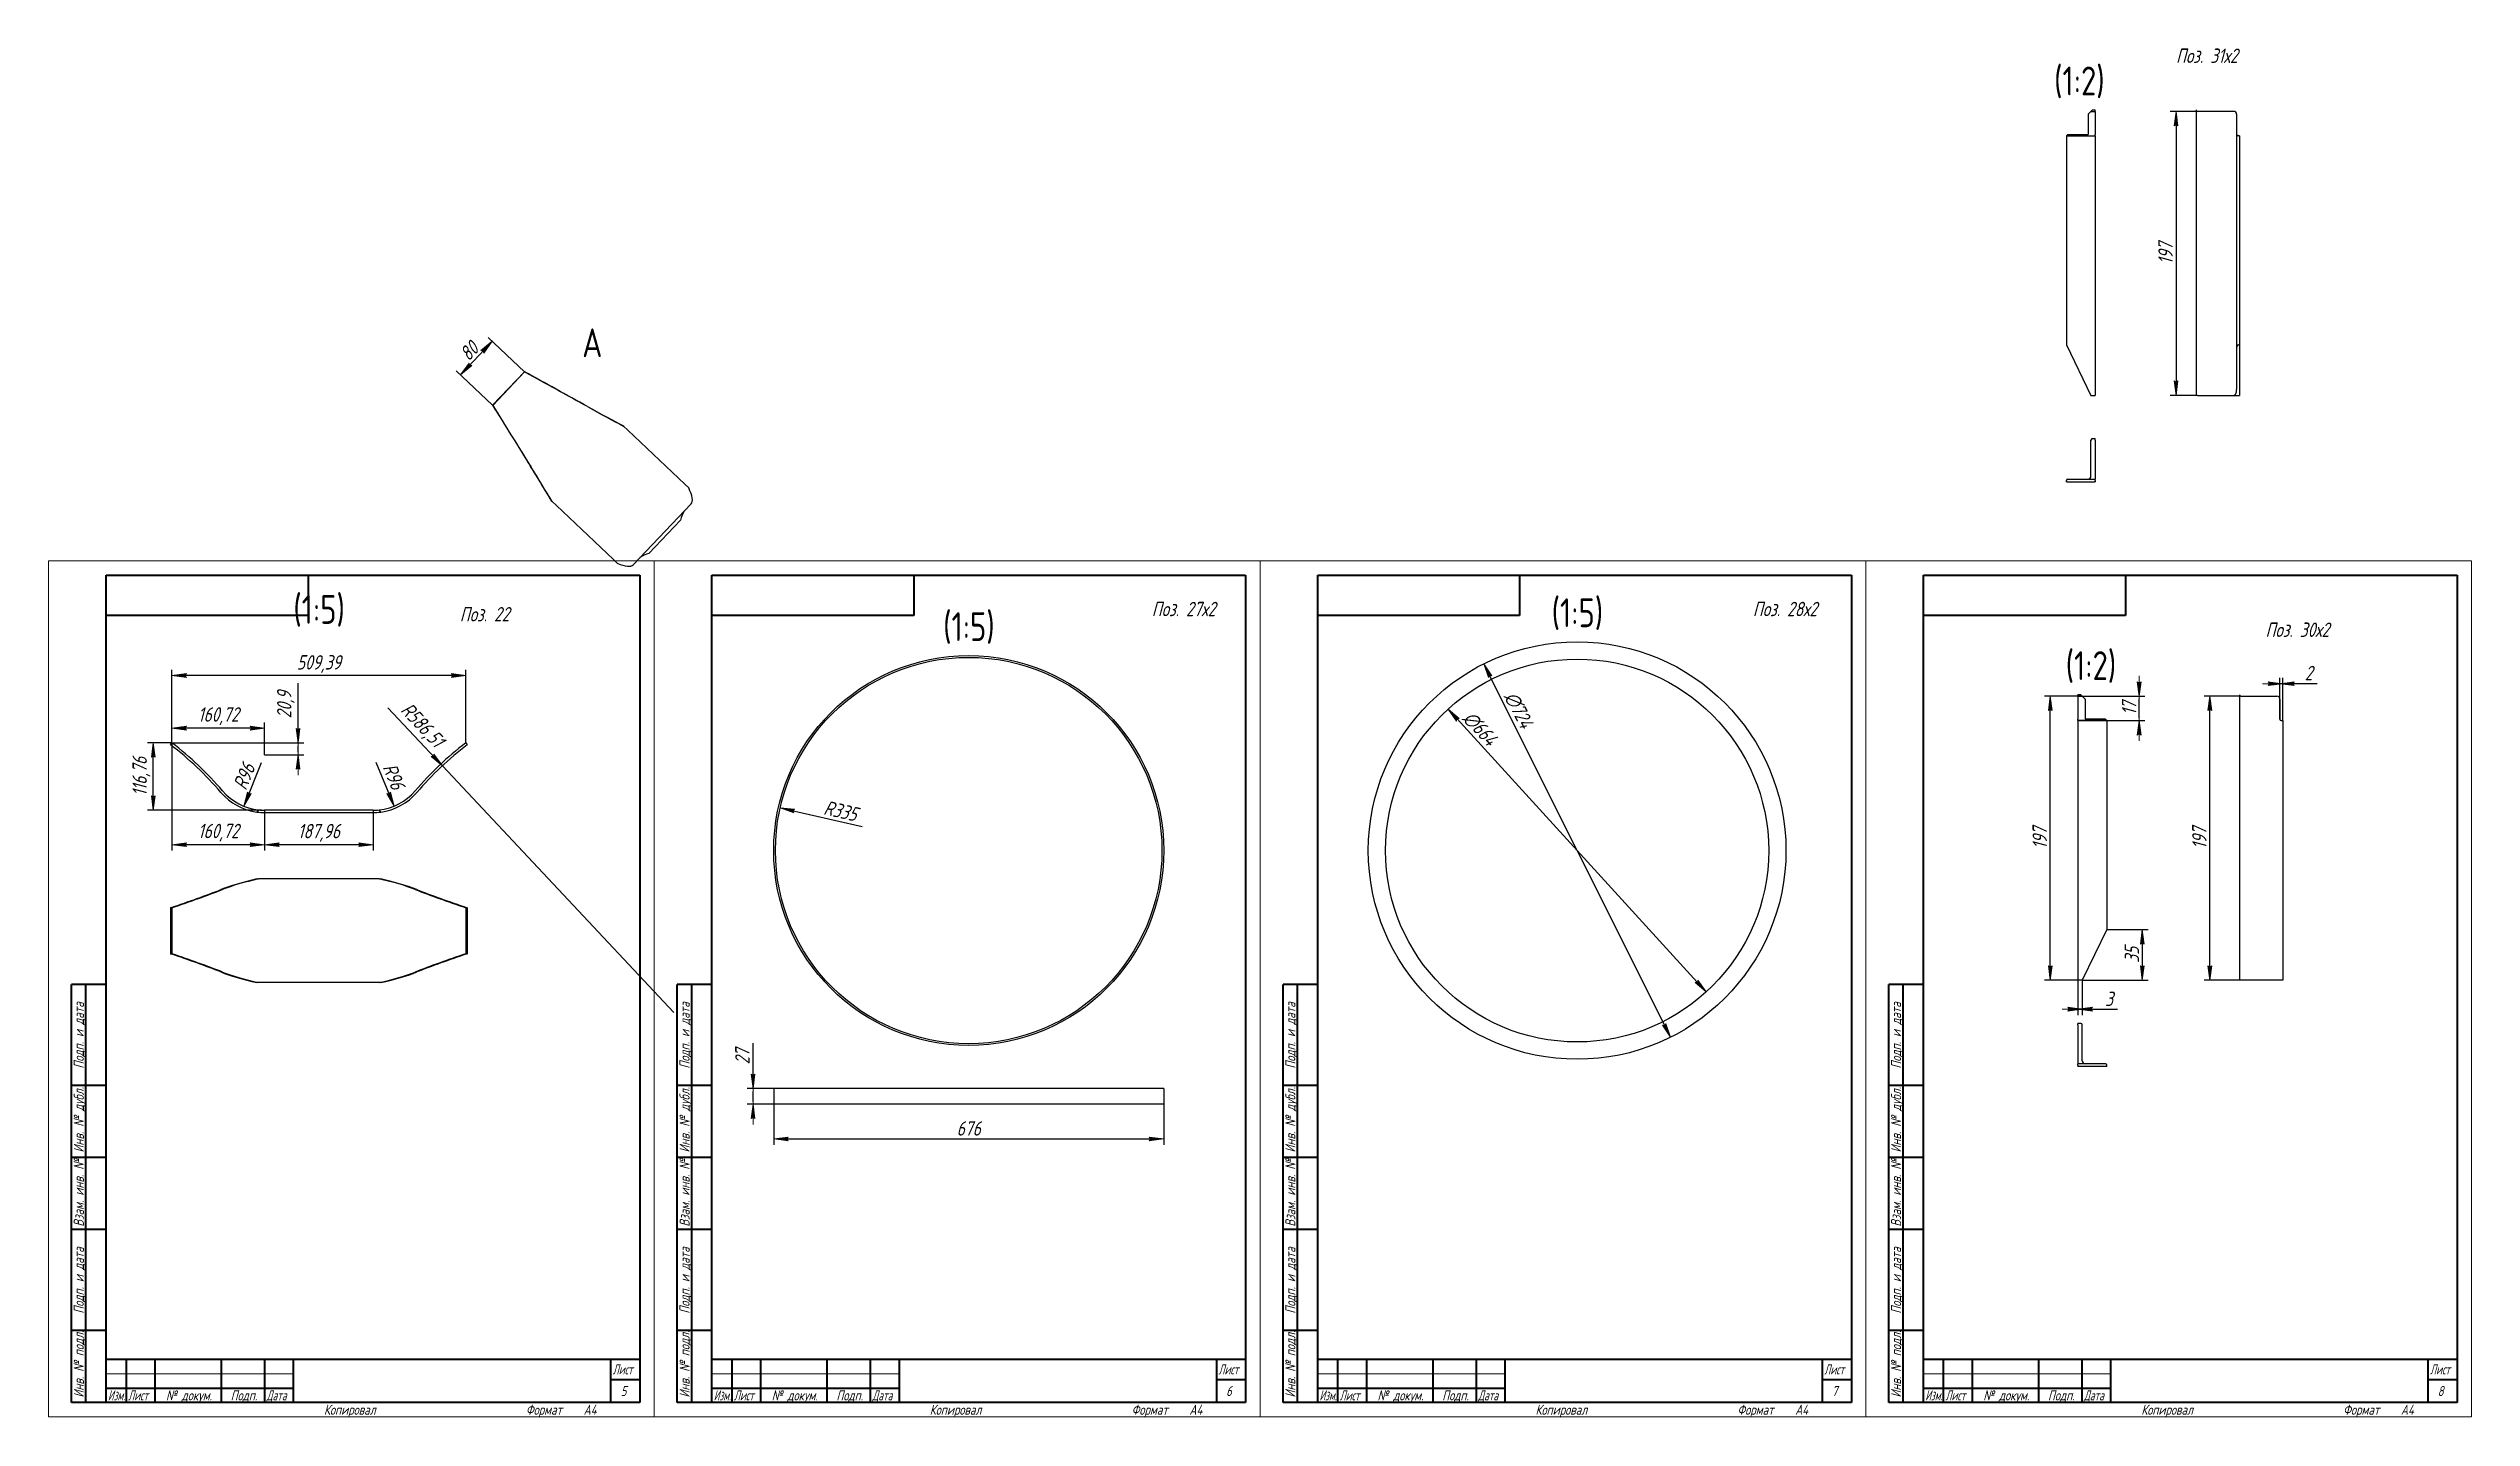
# Model space of a CAD drawing. Header units: millimetres. Extents: x 0 to 6300, y -537 to 1019.
# Drawn here: x 1050 to 1890, y 0 to 475 of the extents above; entities that cross this region are included whole.
import ezdxf

# ---------------------------------------------------------------- set-up
doc = ezdxf.new("R2010")
doc.units = ezdxf.units.MM
doc.linetypes.add('K5LT_BASIC', pattern=[0])
doc.linetypes.add('K5LT_THIN', pattern=[0])
doc.layers.add('Системный слой', color=7, linetype='Continuous')
doc.layers.add('Системный слой (1)', color=7, linetype='Continuous', true_color=0x909090)
doc.styles.add('KDIMTEXTSTYLE', font='GOST_AU.SHX', dxfattribs={"width": 0.96, "oblique": 15, "height": 5})
doc.styles.add('KTEXTSTYLE', font='GOST_AU.SHX', dxfattribs={"width": 0.96, "height": 5})
doc.dimstyles.new('KDIMSTYLE (0.20)', dxfattribs={"dimtxt": 5, "dimasz": 1, "dimexe": 2, "dimexo": 0, "dimgap": 1, "dimtad": 1, "dimlfac": 5, "dimtxsty": 'KDIMTEXTSTYLE', "dimsah": 1, "dimcen": 0, "dimdle": 1, "dimadec": 0, "dimazin": 0, "dimtfac": 0.667, "dimtmove": 0, "dimatfit": 3, "dimfxl": 1, "dimtvp": 1, "dimtolj": 1, "dimtzin": 0, "dimarcsym": 0})
doc.dimstyles.new('KDIMSTYLE (0.50)', dxfattribs={"dimtxt": 5, "dimasz": 1, "dimexe": 2, "dimexo": 0, "dimgap": 1, "dimtad": 1, "dimlfac": 2, "dimtxsty": 'KDIMTEXTSTYLE', "dimsah": 1, "dimcen": 0, "dimdle": 1, "dimadec": 0, "dimazin": 0, "dimtfac": 0.667, "dimtmove": 0, "dimatfit": 3, "dimfxl": 1, "dimtvp": 1, "dimtolj": 1, "dimtzin": 0, "dimarcsym": 0})

msp = doc.modelspace()

# ---------------------------------------------------------------- texts
at = {"color": 7, "char_height": 2.5, "attachment_point": 1, "style": 'KTEXTSTYLE'}
for s, insert in [('\\H3.5;\\W0.965;\\Q15;\\Q15;\\H5.00;Поз. 31х2', (1787.5498, 474.6404)), ('\\H3.5;\\W0.965;\\Q15;\\Q0;\\H10.00;{\\c16711680;(1:2)}', (1745.2894, 468.3906)), ('\\H3.5;\\W0.965;\\Q15;\\Q0;\\H10.00;{\\c255;А}', (1235.0279, 377.5799)), ('\\H3.5;\\W0.965;\\Q15;\\Q0;\\H10.00;{\\c16711680;(1:5)}', (1134.8811, 285.0795)), ('\\H3.5;\\W0.965;\\Q15;\\Q15;\\H5.00;Поз. 22', (1192.6036, 280.9209)), ('\\H3.5;\\W0.965;\\Q15;\\Q0;\\H10.00;{\\c16711680;(1:5)}', (1360.1479, 279.1318)), ('\\H3.5;\\W0.965;\\Q15;\\Q15;\\H5.00;Поз. 27х2', (1432.4875, 282.7298)), ('\\H3.5;\\W0.965;\\Q15;\\Q0;\\H10.00;{\\c16711680;(1:5)}', (1571.0822, 283.9318)), ('\\H3.5;\\W0.965;\\Q15;\\Q15;\\H5.00;Поз. 28х2', (1640.8624, 282.7298)), ('\\H3.5;\\W0.965;\\Q15;\\Q15;\\H5.00;Поз. 30х2', (1818.5753, 275.5368)), ('\\H3.5;\\W0.965;\\Q15;\\Q0;\\H10.00;{\\c16711680;(1:2)}', (1749.2894, 265.5853))]:
    msp.add_mtext(s, dxfattribs=dict(at, insert=insert))

# ---------------------------------------------------------------- blocks, each defined once
blk = doc.blocks.new('KDIMARROW_01')
at = {"layer": 'Системный слой'}
blk.add_hatch(color=0, dxfattribs=at).paths.add_polyline_path([(0, 0), (-5, 0.66), (-4.5, 0), (-5, -0.66)])
at = {"layer": 'Системный слой', "color": 0, "linetype": 'K5LT_THIN', "lineweight": 18}
for p, q in [((-4.5, 0), (-5, 0.66)), ((-5, 0.66), (0, 0)), ((0, 0), (-5, -0.66)), ((-5, -0.66), (-4.5, 0))]:
    blk.add_line(p, q, dxfattribs=at)
at = {"layer": 'Системный слой (1)', "color": 0, "linetype": 'K5LT_THIN', "lineweight": 18}
blk.add_line((0, 0), (-1, 0), dxfattribs=at)
blk = doc.blocks.new('D71')
at = {"color": 0, "lineweight": -2}
for p, q in [((1092.81, 233.81), (1092.81, 259.15)), ((1193.68, 257.15), (1093.81, 257.15)), ((1194.68, 233.81), (1194.68, 259.15))]:
    blk.add_line(p, q, dxfattribs=at)
at = {"layer": 'Defpoints', "color": 0}
for p in [(1092.81, 257.15), (1092.81, 233.81), (1194.68, 233.81)]:
    blk.add_point(p, dxfattribs=at)
at = {"color": 0, "lineweight": -2, "rotation": 180}
blk.add_blockref('KDIMARROW_01', (1092.81, 257.15), dxfattribs=at)
at = {"color": 0, "lineweight": -2}
blk.add_blockref('KDIMARROW_01', (1194.68, 257.15), dxfattribs=at)
at = {"color": 7, "insert": (1143.74, 261.15), "char_height": 5, "attachment_point": 5, "style": 'KDIMTEXTSTYLE'}
blk.add_mtext('\\A1;\\H5.0;\\W0.965;\\Q15;509,39', dxfattribs=at)
blk = doc.blocks.new('D72')
at = {"color": 0, "lineweight": -2}
for p, q in [((1092.81, 233.81), (1084.35, 233.81)), ((1086.35, 211.45), (1086.35, 232.81)), ((1123.9, 210.45), (1084.35, 210.45))]:
    blk.add_line(p, q, dxfattribs=at)
at = {"layer": 'Defpoints', "color": 0}
for p in [(1086.35, 233.81), (1092.81, 233.81), (1123.9, 210.45)]:
    blk.add_point(p, dxfattribs=at)
at = {"color": 0, "lineweight": -2}
for p, rotation in [((1086.35, 233.81), 90), ((1086.35, 210.45), 270)]:
    blk.add_blockref('KDIMARROW_01', p, dxfattribs=dict(at, rotation=rotation))
at = {"color": 7, "insert": (1082.21, 222.13), "char_height": 5, "attachment_point": 5, "rotation": 90, "style": 'KDIMTEXTSTYLE'}
blk.add_mtext('\\A1;\\H5.0;\\W0.965;\\Q15;116,76', dxfattribs=at)
blk = doc.blocks.new('D73')
at = {"color": 0, "lineweight": -2}
for p, q in [((1092.81, 233.81), (1092.81, 196.46)), ((1124.95, 210.43), (1124.95, 196.46)), ((1123.95, 198.46), (1093.81, 198.46))]:
    blk.add_line(p, q, dxfattribs=at)
at = {"layer": 'Defpoints', "color": 0}
for p in [(1092.81, 233.81), (1124.95, 210.43), (1092.81, 198.46)]:
    blk.add_point(p, dxfattribs=at)
at = {"color": 0, "lineweight": -2, "rotation": 180}
blk.add_blockref('KDIMARROW_01', (1092.81, 198.46), dxfattribs=at)
at = {"color": 0, "lineweight": -2}
blk.add_blockref('KDIMARROW_01', (1124.95, 198.46), dxfattribs=at)
at = {"color": 7, "insert": (1108.88, 202.66), "char_height": 5, "attachment_point": 5, "style": 'KDIMTEXTSTYLE'}
blk.add_mtext('\\A1;\\H5.0;\\W0.965;\\Q15;160,72', dxfattribs=at)
blk = doc.blocks.new('D74')
at = {"color": 0, "lineweight": -2}
for p, q in [((1124.95, 210.43), (1124.95, 196.46)), ((1162.54, 210.43), (1162.54, 196.46)), ((1161.54, 198.46), (1125.95, 198.46))]:
    blk.add_line(p, q, dxfattribs=at)
at = {"layer": 'Defpoints', "color": 0}
for p in [(1124.95, 210.43), (1162.54, 210.43), (1124.95, 198.46)]:
    blk.add_point(p, dxfattribs=at)
at = {"color": 0, "lineweight": -2, "rotation": 180}
blk.add_blockref('KDIMARROW_01', (1124.95, 198.46), dxfattribs=at)
at = {"color": 0, "lineweight": -2}
blk.add_blockref('KDIMARROW_01', (1162.54, 198.46), dxfattribs=at)
at = {"color": 7, "insert": (1143.74, 202.61), "char_height": 5, "attachment_point": 5, "style": 'KDIMTEXTSTYLE'}
blk.add_mtext('\\A1;\\H5.0;\\W0.965;\\Q15;187,96', dxfattribs=at)
blk = doc.blocks.new('D75')
at = {"color": 0, "lineweight": -2}
blk.add_line((1118.14, 212.75), (1123.88, 226.97), dxfattribs=at)
at = {"layer": 'Defpoints', "color": 0}
for p in [(1124.95, 229.63), (1117.77, 211.82)]:
    blk.add_point(p, dxfattribs=at)
at = {"color": 0, "lineweight": -2, "rotation": 248.0404950917849}
blk.add_blockref('KDIMARROW_01', (1117.77, 211.82), dxfattribs=at)
at = {"color": 7, "insert": (1117.84, 222.14), "char_height": 5, "attachment_point": 5, "rotation": 68.0405, "style": 'KDIMTEXTSTYLE'}
blk.add_mtext('\\A1;\\H5.0;\\W0.965;\\Q15;R96', dxfattribs=at)
blk = doc.blocks.new('D76')
at = {"color": 0, "lineweight": -2}
blk.add_line((1169.49, 212.81), (1163.63, 226.98), dxfattribs=at)
at = {"layer": 'Defpoints', "color": 0}
for p in [(1162.54, 229.63), (1169.87, 211.88)]:
    blk.add_point(p, dxfattribs=at)
at = {"color": 0, "lineweight": -2, "rotation": 292.4531429033065}
blk.add_blockref('KDIMARROW_01', (1169.87, 211.88), dxfattribs=at)
at = {"color": 7, "insert": (1169.71, 222.2), "char_height": 5, "attachment_point": 5, "rotation": 292.45314, "style": 'KDIMTEXTSTYLE'}
blk.add_mtext('\\A1;\\H5.0;\\W0.965;\\Q15;R96', dxfattribs=at)
blk = doc.blocks.new('D77')
at = {"color": 0, "lineweight": -2}
for p, q in [((1092.81, 233.81), (1092.81, 240.88)), ((1123.95, 238.88), (1093.81, 238.88)), ((1124.95, 229.63), (1124.95, 240.88))]:
    blk.add_line(p, q, dxfattribs=at)
at = {"layer": 'Defpoints', "color": 0}
for p in [(1092.81, 238.88), (1092.81, 233.81), (1124.95, 229.63)]:
    blk.add_point(p, dxfattribs=at)
at = {"color": 0, "lineweight": -2, "rotation": 180}
blk.add_blockref('KDIMARROW_01', (1092.81, 238.88), dxfattribs=at)
at = {"color": 0, "lineweight": -2}
blk.add_blockref('KDIMARROW_01', (1124.95, 238.88), dxfattribs=at)
at = {"color": 7, "insert": (1108.88, 243.07), "char_height": 5, "attachment_point": 5, "style": 'KDIMTEXTSTYLE'}
blk.add_mtext('\\A1;\\H5.0;\\W0.965;\\Q15;160,72', dxfattribs=at)
blk = doc.blocks.new('KDIMARROW_02')
at = {"layer": 'Системный слой'}
blk.add_hatch(color=0, dxfattribs=at).paths.add_polyline_path([(4.5, 0), (5, 0.66), (0, 0), (5, -0.66)])
at = {"layer": 'Системный слой', "color": 0, "linetype": 'K5LT_THIN', "lineweight": 18}
for p, q in [((5, 0.66), (0, 0)), ((0, 0), (5, -0.66)), ((0, 0), (7, 0)), ((4.5, 0), (5, 0.66)), ((5, -0.66), (4.5, 0))]:
    blk.add_line(p, q, dxfattribs=at)
at = {"layer": 'Системный слой (1)', "color": 0, "linetype": 'K5LT_THIN', "lineweight": 18}
blk.add_line((0, 0), (-1, 0), dxfattribs=at)
blk = doc.blocks.new('D78')
at = {"color": 0, "lineweight": -2}
for p, q in [((1136.51, 233.81), (1136.51, 254.54)), ((1092.81, 233.81), (1138.51, 233.81)), ((1124.95, 229.63), (1138.51, 229.63)), ((1136.51, 230.63), (1136.51, 232.81))]:
    blk.add_line(p, q, dxfattribs=at)
at = {"layer": 'Defpoints', "color": 0}
for p in [(1092.81, 233.81), (1124.95, 229.63), (1136.51, 233.81)]:
    blk.add_point(p, dxfattribs=at)
at = {"color": 0, "lineweight": -2}
for p, rotation in [((1136.51, 233.81), 90), ((1136.51, 229.63), 270)]:
    blk.add_blockref('KDIMARROW_02', p, dxfattribs=dict(at, rotation=rotation))
at = {"color": 7, "insert": (1132.32, 247.02), "char_height": 5, "attachment_point": 5, "rotation": 90, "style": 'KDIMTEXTSTYLE'}
blk.add_mtext('\\A1;\\H5.0;\\W0.965;\\Q15;20,9', dxfattribs=at)
blk = doc.blocks.new('D79')
at = {"color": 0, "lineweight": -2}
for p, q in [((1185.87, 226.57), (1167.7, 245.95)), ((1266.78, 140.27), (1186.55, 225.84))]:
    blk.add_line(p, q, dxfattribs=at)
at = {"layer": 'Defpoints', "color": 0}
for p in [(1186.55, 225.84), (1266.78, 140.27)]:
    blk.add_point(p, dxfattribs=at)
at = {"color": 0, "lineweight": -2, "rotation": 313.1540214467884}
blk.add_blockref('KDIMARROW_01', (1186.55, 225.84), dxfattribs=at)
at = {"color": 7, "insert": (1179.29, 239.65), "char_height": 5, "attachment_point": 5, "rotation": 313.15402, "style": 'KDIMTEXTSTYLE'}
blk.add_mtext('\\A1;\\H5.0;\\W0.965;\\Q15;R586,51', dxfattribs=at)
blk = doc.blocks.new('D80')
at = {"color": 0, "lineweight": -2}
for p, q in [((1203.17, 372.35), (1193.53, 362.2)), ((1214.99, 362.51), (1202.4, 374.46)), ((1203.97, 350.91), (1191.39, 362.85))]:
    blk.add_line(p, q, dxfattribs=at)
at = {"layer": 'Defpoints', "color": 0}
for p in [(1192.84, 361.48), (1214.99, 362.51), (1203.97, 350.91)]:
    blk.add_point(p, dxfattribs=at)
at = {"color": 0, "lineweight": -2}
for p, rotation in [((1203.85, 373.08), 46.48930504099626), ((1192.84, 361.48), 226.4893050409962)]:
    blk.add_blockref('KDIMARROW_01', p, dxfattribs=dict(at, rotation=rotation))
at = {"color": 7, "insert": (1195.81, 369.69), "char_height": 5, "attachment_point": 5, "rotation": 46.48931, "style": 'KDIMTEXTSTYLE'}
blk.add_mtext('\\A1;\\H5.0;\\W0.965;\\Q15;80', dxfattribs=at)
blk = doc.blocks.new('D90')
at = {"color": 0, "lineweight": -2}
blk.add_line((1304.64, 211.02), (1332.14, 204.8), dxfattribs=at)
at = {"layer": 'Defpoints', "color": 0}
for p in [(1303.66, 211.24), (1369.01, 196.46)]:
    blk.add_point(p, dxfattribs=at)
at = {"color": 0, "lineweight": -2, "rotation": 167.2548514533086}
blk.add_blockref('KDIMARROW_01', (1303.66, 211.24), dxfattribs=at)
at = {"color": 7, "insert": (1324.62, 210.2), "char_height": 5, "attachment_point": 5, "rotation": 347.25485, "style": 'KDIMTEXTSTYLE'}
blk.add_mtext('\\A1;\\H5.0;\\W0.965;\\Q15;R335', dxfattribs=at)
blk = doc.blocks.new('D91')
at = {"color": 0, "lineweight": -2}
for p, q in [((1294.24, 113.86), (1294.24, 129.59)), ((1301.41, 113.86), (1292.24, 113.86)), ((1294.24, 109.46), (1294.24, 112.86)), ((1301.41, 108.46), (1292.24, 108.46))]:
    blk.add_line(p, q, dxfattribs=at)
at = {"layer": 'Defpoints', "color": 0}
for p in [(1294.24, 113.86), (1301.41, 113.86), (1301.41, 108.46)]:
    blk.add_point(p, dxfattribs=at)
at = {"color": 0, "lineweight": -2}
for p, rotation in [((1294.24, 113.86), 90), ((1294.24, 108.46), 270)]:
    blk.add_blockref('KDIMARROW_02', p, dxfattribs=dict(at, rotation=rotation))
at = {"color": 7, "insert": (1290.55, 124.97), "char_height": 5, "attachment_point": 5, "rotation": 90, "style": 'KDIMTEXTSTYLE'}
blk.add_mtext('\\A1;\\H5.0;\\W0.965;\\Q15;27', dxfattribs=at)
blk = doc.blocks.new('D92')
at = {"color": 0, "lineweight": -2}
for p, q in [((1301.41, 108.46), (1301.41, 94.43)), ((1436.61, 108.46), (1436.61, 94.43)), ((1302.41, 96.43), (1435.61, 96.43))]:
    blk.add_line(p, q, dxfattribs=at)
at = {"layer": 'Defpoints', "color": 0}
for p in [(1301.41, 108.46), (1436.61, 108.46), (1436.61, 96.43)]:
    blk.add_point(p, dxfattribs=at)
at = {"color": 0, "lineweight": -2, "rotation": 180}
blk.add_blockref('KDIMARROW_01', (1301.41, 96.43), dxfattribs=at)
at = {"color": 0, "lineweight": -2}
blk.add_blockref('KDIMARROW_01', (1436.61, 96.43), dxfattribs=at)
at = {"color": 7, "insert": (1369.01, 100.07), "char_height": 5, "attachment_point": 5, "style": 'KDIMTEXTSTYLE'}
blk.add_mtext('\\A1;\\H5.0;\\W0.965;\\Q15;676', dxfattribs=at)
blk = doc.blocks.new('U8')
at = {"color": 7, "linetype": 'K5LT_THIN', "lineweight": 18}
for p, q in [((1050, 0), (1050, 297)), ((1050, 297), (1260, 297)), ((1260, 297), (1260, 0)), ((1070, 15), (1135, 15)), ((1260, 0), (1050, 0))]:
    blk.add_line(p, q, dxfattribs=at)
at = {"color": 5, "linetype": 'K5LT_BASIC', "lineweight": 60, "true_color": 0x0000ff}
for p, q in [((1070, 5), (1070, 292)), ((1070, 292), (1255, 292)), ((1140, 292), (1140, 278)), ((1255, 292), (1255, 5)), ((1140, 278), (1070, 278)), ((1058, 5), (1058, 150)), ((1070, 150), (1058, 150)), ((1063, 5), (1063, 150)), ((1070, 115), (1058, 115)), ((1070, 90), (1058, 90)), ((1070, 65), (1058, 65)), ((1070, 30), (1058, 30)), ((1070, 20), (1255, 20)), ((1070, 5), (1070, 20)), ((1077, 5), (1077, 20)), ((1087, 5), (1087, 20)), ((1110, 5), (1110, 20)), ((1125, 5), (1125, 20)), ((1135, 5), (1135, 20)), ((1245, 5), (1245, 20)), ((1070, 10), (1077, 10)), ((1077, 10), (1087, 10)), ((1087, 10), (1110, 10)), ((1110, 10), (1125, 10)), ((1125, 10), (1135, 10)), ((1245, 13), (1255, 13)), ((1070, 5), (1058, 5)), ((1255, 5), (1070, 5))]:
    blk.add_line(p, q, dxfattribs=at)
at = {"color": 7, "char_height": 2.5, "attachment_point": 1, "rotation": 90, "style": 'KTEXTSTYLE'}
for s, insert in [('\\H3.5;\\W0.965;\\Q15;\\Q15;Подп. и дата', (1058.77, 120.8)), ('\\H3.5;\\W0.965;\\Q15;\\Q15;Инв. № дубл.', (1058.77, 91.71)), ('\\H3.5;\\W0.965;\\Q15;\\Q15;Взам. инв. №', (1058.77, 65.98)), ('\\H3.5;\\W0.965;\\Q15;\\Q15;Подп. и дата', (1058.77, 35.8)), ('\\H3.5;\\W0.965;\\Q15;\\Q15;Инв. № подл.', (1058.77, 6.71))]:
    blk.add_mtext(s, dxfattribs=dict(at, insert=insert))
at = {"color": 7, "char_height": 2.5, "attachment_point": 1, "style": 'KTEXTSTYLE'}
for s, insert in [('\\H3.5;\\W0.965;\\Q15;\\Q15;\\W0.816;Лист', (1245.6, 18.23)), ('\\H3.5;\\W0.965;\\Q15;\\Q15;\\W0.797;Изм.', (1070.61, 9.23)), ('\\H3.5;\\W0.965;\\Q15;\\Q15;\\W0.816;Лист', (1077.6, 9.23)), ('\\H3.5;\\W0.965;\\Q15;\\Q15;№ докум.', (1090.72, 9.23)), ('\\H3.5;\\W0.965;\\Q15;\\Q15;Подп.', (1113.15, 9.23)), ('\\H3.5;\\W0.965;\\Q15;\\Q15;\\W0.816;Дата', (1125.6, 9.23)), ('\\H3.5;\\W0.965;\\Q15;\\Q15;5', (1248.39, 10.73)), ('\\H3.5;\\W0.965;\\Q15;\\Q15;Копировал', (1145.5, 4.23)), ('\\H3.5;\\W0.965;\\Q15;\\Q15;Формат', (1215.5, 4.23)), ('\\H3.5;\\W0.965;\\Q15;\\Q15;A4', (1235.5, 4.23))]:
    blk.add_mtext(s, dxfattribs=dict(at, insert=insert))
blk = doc.blocks.new('U9')
at = {"color": 7, "linetype": 'K5LT_THIN', "lineweight": 18}
for p, q in [((1260, 0), (1260, 297)), ((1260, 297), (1470, 297)), ((1470, 297), (1470, 0)), ((1280, 15), (1345, 15)), ((1470, 0), (1260, 0))]:
    blk.add_line(p, q, dxfattribs=at)
at = {"color": 5, "linetype": 'K5LT_BASIC', "lineweight": 60, "true_color": 0x0000ff}
for p, q in [((1280, 5), (1280, 292)), ((1280, 292), (1465, 292)), ((1350, 292), (1350, 278)), ((1465, 292), (1465, 5)), ((1350, 278), (1280, 278)), ((1268, 5), (1268, 150)), ((1280, 150), (1268, 150)), ((1273, 5), (1273, 150)), ((1280, 115), (1268, 115)), ((1280, 90), (1268, 90)), ((1280, 65), (1268, 65)), ((1280, 30), (1268, 30)), ((1280, 20), (1465, 20)), ((1280, 5), (1280, 20)), ((1287, 5), (1287, 20)), ((1297, 5), (1297, 20)), ((1320, 5), (1320, 20)), ((1335, 5), (1335, 20)), ((1345, 5), (1345, 20)), ((1455, 5), (1455, 20)), ((1280, 10), (1287, 10)), ((1287, 10), (1297, 10)), ((1297, 10), (1320, 10)), ((1320, 10), (1335, 10)), ((1335, 10), (1345, 10)), ((1455, 13), (1465, 13)), ((1280, 5), (1268, 5)), ((1465, 5), (1280, 5))]:
    blk.add_line(p, q, dxfattribs=at)
at = {"color": 7, "char_height": 2.5, "attachment_point": 1, "rotation": 90, "style": 'KTEXTSTYLE'}
for s, insert in [('\\H3.5;\\W0.965;\\Q15;\\Q15;Подп. и дата', (1268.77, 120.8)), ('\\H3.5;\\W0.965;\\Q15;\\Q15;Инв. № дубл.', (1268.77, 91.71)), ('\\H3.5;\\W0.965;\\Q15;\\Q15;Взам. инв. №', (1268.77, 65.98)), ('\\H3.5;\\W0.965;\\Q15;\\Q15;Подп. и дата', (1268.77, 35.8)), ('\\H3.5;\\W0.965;\\Q15;\\Q15;Инв. № подл.', (1268.77, 6.71))]:
    blk.add_mtext(s, dxfattribs=dict(at, insert=insert))
at = {"color": 7, "char_height": 2.5, "attachment_point": 1, "style": 'KTEXTSTYLE'}
for s, insert in [('\\H3.5;\\W0.965;\\Q15;\\Q15;\\W0.816;Лист', (1455.6, 18.23)), ('\\H3.5;\\W0.965;\\Q15;\\Q15;\\W0.797;Изм.', (1280.61, 9.23)), ('\\H3.5;\\W0.965;\\Q15;\\Q15;\\W0.816;Лист', (1287.6, 9.23)), ('\\H3.5;\\W0.965;\\Q15;\\Q15;№ докум.', (1300.72, 9.23)), ('\\H3.5;\\W0.965;\\Q15;\\Q15;Подп.', (1323.15, 9.23)), ('\\H3.5;\\W0.965;\\Q15;\\Q15;\\W0.816;Дата', (1335.6, 9.23)), ('\\H3.5;\\W0.965;\\Q15;\\Q15;6', (1458.25, 10.73)), ('\\H3.5;\\W0.965;\\Q15;\\Q15;Копировал', (1355.5, 4.23)), ('\\H3.5;\\W0.965;\\Q15;\\Q15;Формат', (1425.5, 4.23)), ('\\H3.5;\\W0.965;\\Q15;\\Q15;A4', (1445.5, 4.23))]:
    blk.add_mtext(s, dxfattribs=dict(at, insert=insert))
blk = doc.blocks.new('D95')
at = {"color": 0, "lineweight": -2}
for p, q in [((1753.55, 250.02), (1741.95, 250.02)), ((1743.95, 152.52), (1743.95, 249.02)), ((1753.55, 151.52), (1741.95, 151.52))]:
    blk.add_line(p, q, dxfattribs=at)
at = {"layer": 'Defpoints', "color": 0}
for p in [(1743.95, 250.02), (1753.55, 250.02), (1753.55, 151.52)]:
    blk.add_point(p, dxfattribs=at)
at = {"color": 0, "lineweight": -2}
for p, rotation in [((1743.95, 250.02), 90), ((1743.95, 151.52), 270)]:
    blk.add_blockref('KDIMARROW_01', p, dxfattribs=dict(at, rotation=rotation))
at = {"color": 7, "insert": (1740.3, 200.77), "char_height": 5, "attachment_point": 5, "rotation": 90, "style": 'KDIMTEXTSTYLE'}
blk.add_mtext('\\A1;\\H5.0;\\W0.965;\\Q15;197', dxfattribs=at)
blk = doc.blocks.new('D96')
at = {"color": 0, "lineweight": -2}
for p, q in [((1753.55, 151.52), (1753.55, 139.41)), ((1755.05, 151.52), (1755.05, 139.41)), ((1752.55, 141.41), (1751.55, 141.41)), ((1755.05, 141.41), (1753.55, 141.41)), ((1755.05, 141.41), (1767.23, 141.41)), ((1756.05, 141.41), (1757.05, 141.41))]:
    blk.add_line(p, q, dxfattribs=at)
at = {"layer": 'Defpoints', "color": 0}
for p in [(1753.55, 151.52), (1755.05, 151.52), (1753.55, 141.41)]:
    blk.add_point(p, dxfattribs=at)
at = {"color": 0, "lineweight": -2, "rotation": 180}
blk.add_blockref('KDIMARROW_02', (1755.05, 141.41), dxfattribs=at)
at = {"color": 0, "lineweight": -2}
blk.add_blockref('KDIMARROW_02', (1753.55, 141.41), dxfattribs=at)
at = {"color": 7, "insert": (1764.34, 145.01), "char_height": 5, "attachment_point": 5, "style": 'KDIMTEXTSTYLE'}
blk.add_mtext('\\A1;\\H5.0;\\W0.965;\\Q15;3', dxfattribs=at)
blk = doc.blocks.new('D97')
at = {"color": 0, "lineweight": -2}
for p, q in [((1763.55, 169.02), (1777.86, 169.02)), ((1775.86, 168.02), (1775.86, 152.52)), ((1755.05, 151.52), (1777.86, 151.52))]:
    blk.add_line(p, q, dxfattribs=at)
at = {"layer": 'Defpoints', "color": 0}
for p in [(1763.55, 169.02), (1755.05, 151.52), (1775.86, 151.52)]:
    blk.add_point(p, dxfattribs=at)
at = {"color": 0, "lineweight": -2}
for p, rotation in [((1775.86, 169.02), 90), ((1775.86, 151.52), 270)]:
    blk.add_blockref('KDIMARROW_01', p, dxfattribs=dict(at, rotation=rotation))
at = {"color": 7, "insert": (1772.26, 160.27), "char_height": 5, "attachment_point": 5, "rotation": 90, "style": 'KDIMTEXTSTYLE'}
blk.add_mtext('\\A1;\\H5.0;\\W0.965;\\Q15;35', dxfattribs=at)
blk = doc.blocks.new('D98')
at = {"color": 0, "lineweight": -2}
for p, q in [((1810.05, 250.02), (1797.28, 250.02)), ((1799.28, 152.52), (1799.28, 249.02)), ((1809.55, 151.52), (1797.28, 151.52))]:
    blk.add_line(p, q, dxfattribs=at)
at = {"layer": 'Defpoints', "color": 0}
for p in [(1799.28, 250.02), (1810.05, 250.02), (1809.55, 151.52)]:
    blk.add_point(p, dxfattribs=at)
at = {"color": 0, "lineweight": -2}
for p, rotation in [((1799.28, 250.02), 90), ((1799.28, 151.52), 270)]:
    blk.add_blockref('KDIMARROW_01', p, dxfattribs=dict(at, rotation=rotation))
at = {"color": 7, "insert": (1795.64, 200.77), "char_height": 5, "attachment_point": 5, "rotation": 90, "style": 'KDIMTEXTSTYLE'}
blk.add_mtext('\\A1;\\H5.0;\\W0.965;\\Q15;197', dxfattribs=at)
blk = doc.blocks.new('D99')
at = {"color": 0, "lineweight": -2}
for p, q in [((1822.55, 254.33), (1821.55, 254.33)), ((1823.55, 242.02), (1823.55, 256.33)), ((1824.55, 254.33), (1823.55, 254.33)), ((1830.55, 254.33), (1824.05, 254.33)), ((1824.55, 241.52), (1824.55, 256.33)), ((1836.5, 254.33), (1830.55, 254.33))]:
    blk.add_line(p, q, dxfattribs=at)
at = {"layer": 'Defpoints', "color": 0}
for p in [(1823.55, 254.33), (1823.55, 242.02), (1824.55, 241.52)]:
    blk.add_point(p, dxfattribs=at)
at = {"color": 0, "lineweight": -2, "rotation": 180}
blk.add_blockref('KDIMARROW_02', (1824.55, 254.33), dxfattribs=at)
at = {"color": 0, "lineweight": -2}
blk.add_blockref('KDIMARROW_02', (1823.55, 254.33), dxfattribs=at)
at = {"color": 7, "insert": (1833.53, 258.03), "char_height": 5, "attachment_point": 5, "style": 'KDIMTEXTSTYLE'}
blk.add_mtext('\\A1;\\H5.0;\\W0.965;\\Q15;2', dxfattribs=at)
blk = doc.blocks.new('D100')
at = {"color": 0, "lineweight": -2}
for p, q in [((1753.55, 250.02), (1776.79, 250.02)), ((1774.79, 242.52), (1774.79, 249.02)), ((1753.55, 241.52), (1776.79, 241.52))]:
    blk.add_line(p, q, dxfattribs=at)
at = {"layer": 'Defpoints', "color": 0}
for p in [(1753.55, 250.02), (1774.79, 250.02), (1753.55, 241.52)]:
    blk.add_point(p, dxfattribs=at)
at = {"color": 0, "lineweight": -2}
for p, rotation in [((1774.79, 250.02), 90), ((1774.79, 241.52), 270)]:
    blk.add_blockref('KDIMARROW_02', p, dxfattribs=dict(at, rotation=rotation))
at = {"color": 7, "insert": (1771.29, 245.77), "char_height": 5, "attachment_point": 5, "rotation": 90, "style": 'KDIMTEXTSTYLE'}
blk.add_mtext('\\A1;\\H5.0;\\W0.965;\\Q15;17', dxfattribs=at)
blk = doc.blocks.new('D101')
at = {"color": 0, "lineweight": -2}
for p, q in [((1795.05, 452.82), (1785.55, 452.82)), ((1787.55, 451.82), (1787.55, 355.32)), ((1794.55, 354.32), (1785.55, 354.32))]:
    blk.add_line(p, q, dxfattribs=at)
at = {"layer": 'Defpoints', "color": 0}
for p in [(1795.05, 452.82), (1787.55, 354.32), (1794.55, 354.32)]:
    blk.add_point(p, dxfattribs=at)
at = {"color": 0, "lineweight": -2}
for p, rotation in [((1787.55, 452.82), 90), ((1787.55, 354.32), 270)]:
    blk.add_blockref('KDIMARROW_01', p, dxfattribs=dict(at, rotation=rotation))
at = {"color": 7, "insert": (1783.91, 403.57), "char_height": 5, "attachment_point": 5, "rotation": 90, "style": 'KDIMTEXTSTYLE'}
blk.add_mtext('\\A1;\\H5.0;\\W0.965;\\Q15;197', dxfattribs=at)
blk = doc.blocks.new('U11')
at = {"color": 7, "linetype": 'K5LT_THIN', "lineweight": 18}
for p, q in [((1680, 0), (1680, 297)), ((1680, 297), (1890, 297)), ((1890, 297), (1890, 0)), ((1700, 15), (1765, 15)), ((1890, 0), (1680, 0))]:
    blk.add_line(p, q, dxfattribs=at)
at = {"color": 5, "linetype": 'K5LT_BASIC', "lineweight": 60, "true_color": 0x0000ff}
for p, q in [((1700, 5), (1700, 292)), ((1700, 292), (1885, 292)), ((1770, 292), (1770, 278)), ((1885, 292), (1885, 5)), ((1770, 278), (1700, 278)), ((1688, 5), (1688, 150)), ((1700, 150), (1688, 150)), ((1693, 5), (1693, 150)), ((1700, 115), (1688, 115)), ((1700, 90), (1688, 90)), ((1700, 65), (1688, 65)), ((1700, 30), (1688, 30)), ((1700, 20), (1885, 20)), ((1700, 5), (1700, 20)), ((1707, 5), (1707, 20)), ((1717, 5), (1717, 20)), ((1740, 5), (1740, 20)), ((1755, 5), (1755, 20)), ((1765, 5), (1765, 20)), ((1875, 5), (1875, 20)), ((1700, 10), (1707, 10)), ((1707, 10), (1717, 10)), ((1717, 10), (1740, 10)), ((1740, 10), (1755, 10)), ((1755, 10), (1765, 10)), ((1875, 13), (1885, 13)), ((1700, 5), (1688, 5)), ((1885, 5), (1700, 5))]:
    blk.add_line(p, q, dxfattribs=at)
at = {"color": 7, "char_height": 2.5, "attachment_point": 1, "rotation": 90, "style": 'KTEXTSTYLE'}
for s, insert in [('\\H3.5;\\W0.965;\\Q15;\\Q15;Подп. и дата', (1688.77, 120.8)), ('\\H3.5;\\W0.965;\\Q15;\\Q15;Инв. № дубл.', (1688.77, 91.71)), ('\\H3.5;\\W0.965;\\Q15;\\Q15;Взам. инв. №', (1688.77, 65.98)), ('\\H3.5;\\W0.965;\\Q15;\\Q15;Подп. и дата', (1688.77, 35.8)), ('\\H3.5;\\W0.965;\\Q15;\\Q15;Инв. № подл.', (1688.77, 6.71))]:
    blk.add_mtext(s, dxfattribs=dict(at, insert=insert))
at = {"color": 7, "char_height": 2.5, "attachment_point": 1, "style": 'KTEXTSTYLE'}
for s, insert in [('\\H3.5;\\W0.965;\\Q15;\\Q15;\\W0.816;Лист', (1875.6, 18.23)), ('\\H3.5;\\W0.965;\\Q15;\\Q15;\\W0.797;Изм.', (1700.61, 9.23)), ('\\H3.5;\\W0.965;\\Q15;\\Q15;\\W0.816;Лист', (1707.6, 9.23)), ('\\H3.5;\\W0.965;\\Q15;\\Q15;№ докум.', (1720.72, 9.23)), ('\\H3.5;\\W0.965;\\Q15;\\Q15;Подп.', (1743.15, 9.23)), ('\\H3.5;\\W0.965;\\Q15;\\Q15;\\W0.816;Дата', (1755.6, 9.23)), ('\\H3.5;\\W0.965;\\Q15;\\Q15;8', (1878.25, 10.73)), ('\\H3.5;\\W0.965;\\Q15;\\Q15;Копировал', (1775.5, 4.23)), ('\\H3.5;\\W0.965;\\Q15;\\Q15;Формат', (1845.5, 4.23)), ('\\H3.5;\\W0.965;\\Q15;\\Q15;A4', (1865.5, 4.23))]:
    blk.add_mtext(s, dxfattribs=dict(at, insert=insert))
blk = doc.blocks.new('D93')
at = {"color": 0, "lineweight": -2}
blk.add_line((1535.87, 244.78), (1624.03, 148.15), dxfattribs=at)
at = {"layer": 'Defpoints', "color": 0}
for p in [(1535.19, 245.51), (1624.7, 147.41)]:
    blk.add_point(p, dxfattribs=at)
at = {"color": 0, "lineweight": -2}
for p, rotation in [((1535.19, 245.51), 132.3772767211622), ((1624.7, 147.41), 312.3772767211622)]:
    blk.add_blockref('KDIMARROW_01', p, dxfattribs=dict(at, rotation=rotation))
at = {"color": 7, "insert": (1546.28, 238.77), "char_height": 5, "attachment_point": 5, "rotation": 312.37728, "style": 'KDIMTEXTSTYLE'}
blk.add_mtext('\\A1;\\H5.0;\\W0.965;\\Q15;∅664', dxfattribs=at)
blk = doc.blocks.new('D94')
at = {"color": 0, "lineweight": -2}
blk.add_line((1547.99, 260.31), (1611.9, 132.61), dxfattribs=at)
at = {"layer": 'Defpoints', "color": 0}
for p in [(1547.54, 261.21), (1612.35, 131.72)]:
    blk.add_point(p, dxfattribs=at)
at = {"color": 0, "lineweight": -2}
for p, rotation in [((1547.54, 261.21), 116.5887061744758), ((1612.35, 131.72), 296.5887061744758)]:
    blk.add_blockref('KDIMARROW_01', p, dxfattribs=dict(at, rotation=rotation))
at = {"color": 7, "insert": (1559.67, 245.22), "char_height": 5, "attachment_point": 5, "rotation": 296.58871, "style": 'KDIMTEXTSTYLE'}
blk.add_mtext('\\A1;\\H5.0;\\W0.965;\\Q15;∅724', dxfattribs=at)
blk = doc.blocks.new('U10')
at = {"color": 7, "linetype": 'K5LT_THIN', "lineweight": 18}
for p, q in [((1470, 0), (1470, 297)), ((1470, 297), (1680, 297)), ((1680, 297), (1680, 0)), ((1490, 15), (1555, 15)), ((1680, 0), (1470, 0))]:
    blk.add_line(p, q, dxfattribs=at)
at = {"color": 5, "linetype": 'K5LT_BASIC', "lineweight": 60, "true_color": 0x0000ff}
for p, q in [((1490, 5), (1490, 292)), ((1490, 292), (1675, 292)), ((1560, 292), (1560, 278)), ((1675, 292), (1675, 5)), ((1560, 278), (1490, 278)), ((1478, 5), (1478, 150)), ((1490, 150), (1478, 150)), ((1483, 5), (1483, 150)), ((1490, 115), (1478, 115)), ((1490, 90), (1478, 90)), ((1490, 65), (1478, 65)), ((1490, 30), (1478, 30)), ((1490, 20), (1675, 20)), ((1490, 5), (1490, 20)), ((1497, 5), (1497, 20)), ((1507, 5), (1507, 20)), ((1530, 5), (1530, 20)), ((1545, 5), (1545, 20)), ((1555, 5), (1555, 20)), ((1665, 5), (1665, 20)), ((1490, 10), (1497, 10)), ((1497, 10), (1507, 10)), ((1507, 10), (1530, 10)), ((1530, 10), (1545, 10)), ((1545, 10), (1555, 10)), ((1665, 13), (1675, 13)), ((1490, 5), (1478, 5)), ((1675, 5), (1490, 5))]:
    blk.add_line(p, q, dxfattribs=at)
at = {"color": 7, "char_height": 2.5, "attachment_point": 1, "rotation": 90, "style": 'KTEXTSTYLE'}
for s, insert in [('\\H3.5;\\W0.965;\\Q15;\\Q15;Подп. и дата', (1478.77, 120.8)), ('\\H3.5;\\W0.965;\\Q15;\\Q15;Инв. № дубл.', (1478.77, 91.71)), ('\\H3.5;\\W0.965;\\Q15;\\Q15;Взам. инв. №', (1478.77, 65.98)), ('\\H3.5;\\W0.965;\\Q15;\\Q15;Подп. и дата', (1478.77, 35.8)), ('\\H3.5;\\W0.965;\\Q15;\\Q15;Инв. № подл.', (1478.77, 6.71))]:
    blk.add_mtext(s, dxfattribs=dict(at, insert=insert))
at = {"color": 7, "char_height": 2.5, "attachment_point": 1, "style": 'KTEXTSTYLE'}
for s, insert in [('\\H3.5;\\W0.965;\\Q15;\\Q15;\\W0.816;Лист', (1665.6, 18.23)), ('\\H3.5;\\W0.965;\\Q15;\\Q15;\\W0.797;Изм.', (1490.61, 9.23)), ('\\H3.5;\\W0.965;\\Q15;\\Q15;\\W0.816;Лист', (1497.6, 9.23)), ('\\H3.5;\\W0.965;\\Q15;\\Q15;№ докум.', (1510.72, 9.23)), ('\\H3.5;\\W0.965;\\Q15;\\Q15;Подп.', (1533.15, 9.23)), ('\\H3.5;\\W0.965;\\Q15;\\Q15;\\W0.816;Дата', (1545.6, 9.23)), ('\\H3.5;\\W0.965;\\Q15;\\Q15;7', (1668.25, 10.73)), ('\\H3.5;\\W0.965;\\Q15;\\Q15;Копировал', (1565.5, 4.23)), ('\\H3.5;\\W0.965;\\Q15;\\Q15;Формат', (1635.5, 4.23)), ('\\H3.5;\\W0.965;\\Q15;\\Q15;A4', (1655.5, 4.23))]:
    blk.add_mtext(s, dxfattribs=dict(at, insert=insert))

# ---------------------------------------------------------------- dimensions: what is measured, and where the dimension line sits
at = {"color": 7}
for base, p1, p2, angle, dimstyle, override, picture, middle, dimtype in [((1787.5498, 354.3215), (1795.0498, 452.8215), (1794.5498, 354.3215), 90, 'KDIMSTYLE (0.50)', {"dimexo": 0, "dimpost": '\\H5.0;\\W0.965;\\Q15;<>', "dimblk1": 'KDIMARROW_01', "dimblk2": 'KDIMARROW_01', "dimse1": 0, "dimse2": 0, "dimclrt": 7, "dimtolj": 1}, 'D101', (1787.5498, 403.5715), 160), ((1192.8382, 361.4761), (1214.9876, 362.5107), (1203.9718, 350.9068), 226.489305, 'KDIMSTYLE (0.20)', {"dimexo": 0, "dimpost": '\\H5.0;\\W0.965;\\Q15;<>', "dimblk1": 'KDIMARROW_01', "dimblk2": 'KDIMARROW_01', "dimse1": 0, "dimse2": 0, "dimclrt": 7, "dimtolj": 1}, 'D80', (1198.3461, 367.278), 161), ((1136.509, 233.8059), (1124.9491, 229.6257), (1092.8056, 233.8059), 90, 'KDIMSTYLE (0.20)', {"dimexo": 0, "dimpost": '\\H5.0;\\W0.965;\\Q15;<>', "dimblk1": 'KDIMARROW_02', "dimblk2": 'KDIMARROW_02', "dimse1": 0, "dimse2": 0, "dimclrt": 7, "dimtolj": 1}, 'D78', (1136.509, 247.0237), 160), ((1774.7881, 250.0162), (1753.5498, 241.5162), (1753.5498, 250.0162), 90, 'KDIMSTYLE (0.50)', {"dimexo": 0, "dimpost": '\\H5.0;\\W0.965;\\Q15;<>', "dimblk1": 'KDIMARROW_02', "dimblk2": 'KDIMARROW_02', "dimse1": 0, "dimse2": 0, "dimclrt": 7, "dimtolj": 1}, 'D100', (1774.7881, 245.7662), 160), ((1743.9469, 250.0162), (1753.5498, 151.5162), (1753.5498, 250.0162), 90, 'KDIMSTYLE (0.50)', {"dimexo": 0, "dimpost": '\\H5.0;\\W0.965;\\Q15;<>', "dimblk1": 'KDIMARROW_01', "dimblk2": 'KDIMARROW_01', "dimse1": 0, "dimse2": 0, "dimclrt": 7, "dimtolj": 1}, 'D95', (1743.9469, 200.7662), 160), ((1799.2823, 250.0162), (1809.5498, 151.5162), (1810.0498, 250.0162), 90, 'KDIMSTYLE (0.50)', {"dimexo": 0, "dimpost": '\\H5.0;\\W0.965;\\Q15;<>', "dimblk1": 'KDIMARROW_01', "dimblk2": 'KDIMARROW_01', "dimse1": 0, "dimse2": 0, "dimclrt": 7, "dimtolj": 1}, 'D98', (1799.2823, 200.7662), 160), ((1086.3505, 233.8059), (1123.8986, 210.4545), (1092.8056, 233.8059), 90, 'KDIMSTYLE (0.20)', {"dimexo": 0, "dimpost": '\\H5.0;\\W0.965;\\Q15;<>', "dimblk1": 'KDIMARROW_01', "dimblk2": 'KDIMARROW_01', "dimse1": 0, "dimse2": 0, "dimclrt": 7, "dimtolj": 1}, 'D72', (1086.3505, 222.1302), 160), ((1775.862, 151.5162), (1763.5498, 169.0162), (1755.0498, 151.5162), 90, 'KDIMSTYLE (0.50)', {"dimexo": 0, "dimpost": '\\H5.0;\\W0.965;\\Q15;<>', "dimblk1": 'KDIMARROW_01', "dimblk2": 'KDIMARROW_01', "dimse1": 0, "dimse2": 0, "dimclrt": 7, "dimtolj": 1}, 'D97', (1775.862, 160.2662), 160), ((1294.2428, 113.8626), (1301.4114, 108.4626), (1301.4114, 113.8626), 90, 'KDIMSTYLE (0.20)', {"dimexo": 0, "dimpost": '\\H5.0;\\W0.965;\\Q15;<>', "dimblk1": 'KDIMARROW_02', "dimblk2": 'KDIMARROW_02', "dimse1": 0, "dimse2": 0, "dimclrt": 7, "dimtolj": 1}, 'D91', (1294.2428, 124.9696), 160)]:
    dim = msp.add_linear_dim(base=base, p1=p1, p2=p2, angle=angle, dimstyle=dimstyle, override=override, dxfattribs=at)
    dim.commit()
    dim.dimension.update_dxf_attribs({"geometry": picture, "text_midpoint": middle, "dimtype": dimtype})
for base, p1, p2, dimstyle, override, picture, middle in [((1092.8056, 257.1512), (1194.6837, 233.8059), (1092.8056, 233.8059), 'KDIMSTYLE (0.20)', {"dimexo": 0, "dimpost": '\\H5.0;\\W0.965;\\Q15;<>', "dimblk1": 'KDIMARROW_01', "dimblk2": 'KDIMARROW_01', "dimse1": 0, "dimse2": 0, "dimclrt": 7, "dimtolj": 1}, 'D71', (1143.7447, 257.1512)), ((1823.5498, 254.3315), (1824.5498, 241.5162), (1823.5498, 242.0162), 'KDIMSTYLE (0.50)', {"dimexo": 0, "dimtoh": 1, "dimpost": '\\H5.0;\\W0.965;\\Q15;<>', "dimblk1": 'KDIMARROW_02', "dimblk2": 'KDIMARROW_02', "dimse1": 0, "dimse2": 0, "dimclrt": 7, "dimtmove": 1, "dimtolj": 1}, 'D99', (1831.5498, 254.3315)), ((1092.8056, 238.875), (1124.9491, 229.6257), (1092.8056, 233.8059), 'KDIMSTYLE (0.20)', {"dimexo": 0, "dimpost": '\\H5.0;\\W0.965;\\Q15;<>', "dimblk1": 'KDIMARROW_01', "dimblk2": 'KDIMARROW_01', "dimse1": 0, "dimse2": 0, "dimclrt": 7, "dimtolj": 1}, 'D77', (1108.8773, 238.875)), ((1092.8056, 198.4626), (1124.9491, 210.4257), (1092.8056, 233.8059), 'KDIMSTYLE (0.20)', {"dimexo": 0, "dimpost": '\\H5.0;\\W0.965;\\Q15;<>', "dimblk1": 'KDIMARROW_01', "dimblk2": 'KDIMARROW_01', "dimse1": 0, "dimse2": 0, "dimclrt": 7, "dimtolj": 1}, 'D73', (1108.8773, 198.4626)), ((1124.9491, 198.4626), (1162.5403, 210.4257), (1124.9491, 210.4257), 'KDIMSTYLE (0.20)', {"dimexo": 0, "dimpost": '\\H5.0;\\W0.965;\\Q15;<>', "dimblk1": 'KDIMARROW_01', "dimblk2": 'KDIMARROW_01', "dimse1": 0, "dimse2": 0, "dimclrt": 7, "dimtolj": 1}, 'D74', (1143.7447, 198.4626)), ((1753.5498, 141.4059), (1755.0498, 151.5162), (1753.5498, 151.5162), 'KDIMSTYLE (0.50)', {"dimexo": 0, "dimpost": '\\H5.0;\\W0.965;\\Q15;<>', "dimblk1": 'KDIMARROW_02', "dimblk2": 'KDIMARROW_02', "dimse1": 0, "dimse2": 0, "dimclrt": 7, "dimtolj": 1}, 'D96', (1764.3438, 141.4059)), ((1436.6114, 96.4279), (1301.4114, 108.4626), (1436.6114, 108.4626), 'KDIMSTYLE (0.20)', {"dimexo": 0, "dimpost": '\\H5.0;\\W0.965;\\Q15;<>', "dimblk1": 'KDIMARROW_01', "dimblk2": 'KDIMARROW_01', "dimse1": 0, "dimse2": 0, "dimclrt": 7, "dimtolj": 1}, 'D92', (1369.0114, 96.4279))]:
    dim = msp.add_linear_dim(base=base, p1=p1, p2=p2, dimstyle=dimstyle, override=override, dxfattribs=at)
    dim.commit()
    dim.dimension.update_dxf_attribs({"geometry": picture, "text_midpoint": middle, "dimtype": 160})
for p1, p2, picture, middle in [((1612.3508, 131.7195), (1547.5408, 261.2058), 'D94', (1556.3707, 243.5642)), ((1624.7, 147.4114), (1535.1915, 245.5138), 'D93', (1543.5886, 236.3105))]:
    dim = msp.add_diameter_dim_2p(p1=p1, p2=p2, dimstyle='KDIMSTYLE (0.20)', override={"dimpost": '\\H5.0;\\W0.965;\\Q15;∅<>', "dimblk1": 'KDIMARROW_01', "dimblk2": 'KDIMARROW_01', "dimclrt": 7, "dimatfit": 2, "dimtolj": 1}, dxfattribs=at)
    dim.commit()
    dim.dimension.update_dxf_attribs({"geometry": picture, "text_midpoint": middle, "dimtype": 163})
for center, mpoint, picture, middle in [((1266.7847, 140.2657), (1186.5539, 225.8403), 'D79', (1176.2684, 236.8109)), ((1124.9491, 229.6257), (1117.7692, 211.8187), 'D75', (1121.3591, 220.7222)), ((1162.5403, 229.6257), (1169.8733, 211.8812), 'D76', (1166.2068, 220.7535)), ((1369.0114, 196.4626), (1303.6622, 211.2438), 'D90', (1323.8255, 206.6831))]:
    dim = msp.add_radius_dim(center=center, mpoint=mpoint, dimstyle='KDIMSTYLE (0.20)', override={"dimpost": '\\H5.0;\\W0.965;\\Q15;R<>', "dimblk2": 'KDIMARROW_01', "dimclrt": 7, "dimtolj": 1}, dxfattribs=at)
    dim.commit()
    dim.dimension.update_dxf_attribs({"geometry": picture, "text_midpoint": middle, "dimtype": 164})

# ---------------------------------------------------------------- linework, layer by layer
at = {"color": 3}
for p, q in [((1757.0498, 451.8215), (1758.0498, 452.8215)), ((1757.0498, 451.8215), (1757.0498, 444.8215)), ((1758.5498, 453.3215), (1758.0498, 452.8215)), ((1758.0498, 452.8215), (1759.5498, 452.8215)), ((1758.5498, 453.3215), (1759.5498, 453.3215)), ((1759.5498, 452.8215), (1759.5498, 453.3215)), ((1759.5498, 452.8215), (1759.5498, 451.8215)), ((1759.5498, 451.8215), (1759.5498, 444.8215)), ((1794.5498, 453.3215), (1794.5498, 354.3215)), ((1807.5498, 452.8215), (1795.0498, 452.8215)), ((1808.5498, 451.8215), (1808.5498, 444.8215)), ((1750.0498, 444.8215), (1749.5498, 444.3215)), ((1749.5498, 444.3215), (1759.5498, 444.3215)), ((1749.5498, 444.3215), (1749.5498, 371.8215)), ((1750.0498, 444.8215), (1757.0498, 444.8215)), ((1759.5498, 444.3215), (1759.5498, 444.8215)), ((1759.5498, 444.3215), (1759.5498, 354.3215)), ((1808.5498, 444.8215), (1808.5498, 370.792)), ((1809.5498, 444.3215), (1809.0498, 444.3215)), ((1809.5498, 444.3215), (1809.5498, 371.8215)), ((1749.5498, 371.8215), (1758.0498, 354.3215)), ((1808.5498, 370.792), (1808.5498, 356.3803)), ((1809.0498, 371.8215), (1809.5498, 371.8215)), ((1809.5498, 371.8215), (1809.5498, 354.3215)), ((1203.9718, 350.9068), (1214.9876, 362.5107)), ((1204.0313, 350.8503), (1215.0471, 362.4542)), ((1215.0471, 362.4542), (1214.9876, 362.5107)), ((1758.0498, 354.3215), (1759.5498, 354.3215)), ((1795.0498, 354.3215), (1794.5498, 354.3215)), ((1795.0498, 354.3215), (1807.5498, 354.3215)), ((1807.5498, 354.3215), (1809.5498, 354.3215)), ((1203.9718, 350.9068), (1204.0313, 350.8503)), ((1249.2928, 343.7325), (1249.362, 343.6669)), ((1249.362, 343.6669), (1250.8531, 342.2513)), ((1250.8531, 342.2513), (1270.6254, 323.4811)), ((1758.0498, 326.3215), (1758.0498, 338.8215)), ((1758.5498, 339.3215), (1759.5498, 339.3215)), ((1759.5498, 338.8215), (1759.5498, 339.3215)), ((1759.5498, 338.8215), (1759.5498, 326.3215)), ((1270.6254, 323.4811), (1271.9384, 322.2347)), ((1749.5498, 324.3215), (1749.5498, 324.8215)), ((1749.5498, 324.3215), (1759.5498, 324.3215)), ((1750.0498, 325.3215), (1757.0498, 325.3215)), ((1757.0498, 325.3215), (1759.5498, 325.3215)), ((1759.5498, 326.3215), (1759.5498, 325.3215)), ((1759.5498, 324.8215), (1759.5498, 325.3215)), ((1759.5498, 324.8215), (1759.5498, 324.3215)), ((1224.5763, 317.558), (1224.5072, 317.6237)), ((1224.5763, 317.558), (1226.0675, 316.1425)), ((1226.0675, 316.1425), (1245.8398, 297.3722)), ((1252.7265, 295.5776), (1272.7755, 316.6969)), ((1258.131, 299.4923), (1269.1469, 311.0963)), ((1245.8398, 297.3722), (1247.1527, 296.1258)), ((1754.5498, 250.5162), (1753.5498, 250.5162)), ((1753.5498, 250.0162), (1753.5498, 250.5162)), ((1753.5498, 250.0162), (1753.5498, 249.0162)), ((1755.0498, 250.0162), (1753.5498, 250.0162)), ((1753.5498, 249.0162), (1753.5498, 242.0162)), ((1754.5498, 250.5162), (1755.0498, 250.0162)), ((1756.0498, 249.0162), (1755.0498, 250.0162)), ((1756.0498, 249.0162), (1756.0498, 242.0162)), ((1809.5498, 250.5162), (1809.5498, 151.5162)), ((1810.0498, 250.0162), (1822.5498, 250.0162)), ((1823.5498, 249.0162), (1823.5498, 242.0162)), ((1753.5498, 241.5162), (1753.5498, 242.0162)), ((1763.5498, 241.5162), (1753.5498, 241.5162)), ((1753.5498, 241.5162), (1753.5498, 151.5162)), ((1763.0498, 242.0162), (1756.0498, 242.0162)), ((1763.0498, 242.0162), (1763.5498, 241.5162)), ((1763.5498, 241.5162), (1763.5498, 169.0162)), ((1824.0498, 241.5162), (1824.5498, 241.5162)), ((1824.5498, 241.5162), (1824.5498, 151.5162)), ((1092.3172, 233.1723), (1092.8056, 233.8059)), ((1194.6837, 233.8059), (1195.1721, 233.1723)), ((1122.8512, 210.5407), (1122.2835, 209.8041)), ((1162.5403, 210.4257), (1124.9491, 210.4257)), ((1165.2058, 209.8041), (1164.6381, 210.5407)), ((1124.9491, 209.6257), (1162.5403, 209.6257)), ((1122.2835, 186.6257), (1122.8512, 186.6257)), ((1124.9491, 186.6257), (1122.8512, 186.6257)), ((1162.5403, 186.6257), (1124.9491, 186.6257)), ((1164.6381, 186.6257), (1162.5403, 186.6257)), ((1164.6381, 186.6257), (1165.2058, 186.6257)), ((1092.8056, 176.6257), (1092.3172, 176.6257)), ((1092.3172, 176.6257), (1092.3172, 160.6257)), ((1092.8056, 176.6257), (1092.8056, 160.6257)), ((1194.6837, 176.6257), (1194.6837, 160.6257)), ((1195.1721, 176.6257), (1194.6837, 176.6257)), ((1195.1721, 176.6257), (1195.1721, 160.6257)), ((1763.5498, 169.0162), (1755.0498, 151.5162)), ((1092.3172, 160.6257), (1092.8056, 160.6257)), ((1194.6837, 160.6257), (1195.1721, 160.6257)), ((1755.0498, 151.5162), (1753.5498, 151.5162)), ((1824.5498, 151.5162), (1809.5498, 151.5162)), ((1122.8512, 150.6257), (1122.2835, 150.6257)), ((1124.9491, 150.6257), (1122.8512, 150.6257)), ((1162.5403, 150.6257), (1124.9491, 150.6257)), ((1164.6381, 150.6257), (1162.5403, 150.6257)), ((1165.2058, 150.6257), (1164.6381, 150.6257)), ((1754.5498, 136.5162), (1753.5498, 136.5162)), ((1753.5498, 136.0162), (1753.5498, 136.5162)), ((1753.5498, 136.0162), (1753.5498, 123.5162)), ((1755.0498, 123.5162), (1755.0498, 136.0162)), ((1753.5498, 123.5162), (1753.5498, 122.5162)), ((1756.0498, 122.5162), (1753.5498, 122.5162)), ((1753.5498, 122.0162), (1753.5498, 122.5162)), ((1753.5498, 122.0162), (1753.5498, 121.5162)), ((1763.5498, 121.5162), (1753.5498, 121.5162)), ((1763.0498, 122.5162), (1756.0498, 122.5162)), ((1763.5498, 121.5162), (1763.5498, 122.0162)), ((1301.4114, 113.8626), (1301.4114, 108.4626)), ((1436.6114, 113.8626), (1301.4114, 113.8626)), ((1436.6114, 113.8626), (1436.6114, 108.4626)), ((1436.6114, 108.4626), (1301.4114, 108.4626))]:
    msp.add_line(p, q, dxfattribs=at)
for centre, radius in [((1579.9458, 196.4626), 72.4), ((1369.0114, 196.4626), 67.6), ((1369.0114, 196.4626), 67), ((1579.9458, 196.4626), 66.4)]:
    msp.add_circle(centre, radius, dxfattribs=at)
for centre, radius, start, end in [((1795.0498, 453.3215), 0.5, 180, 270), ((1807.5498, 451.8215), 1, 0, 90), ((1809.0498, 444.8215), 0.5, 180, 270), ((1758.5498, 338.8215), 0.5, 90, 180), ((1750.0498, 324.8215), 0.5, 90, 180), ((1757.0498, 326.3215), 1, 270, 0), ((1810.0498, 250.5162), 0.5, 180, 270), ((1822.5498, 249.0162), 1, 0, 90), ((1824.0498, 242.0162), 0.5, 180, 270), ((1020.7047, 140.2657), 117.303, 40.6037212, 52.3748889), ((1020.7047, 140.2657), 118.103, 40.6037212, 52.3748889), ((1266.7847, 140.2657), 118.103, 127.6251111, 139.3962788), ((1266.7847, 140.2657), 117.303, 127.6251111, 139.3962788), ((1124.9491, 229.6257), 20, 220.6037212, 262.340898), ((1124.9491, 229.6257), 19.2, 220.6037212, 263.727136), ((1124.9491, 229.6257), 19.2, 263.727136, 270), ((1162.5403, 229.6257), 19.2, 270, 276.272864), ((1162.5403, 229.6257), 19.2, 276.272864, 319.3962788), ((1162.5403, 229.6257), 20, 277.659102, 319.3962788), ((1124.9491, 229.6257), 20, 262.340898, 270), ((1162.5403, 229.6257), 20, 270, 277.659102), ((1754.5498, 136.0162), 0.5, 0, 90), ((1756.0498, 123.5162), 1, 180, 270), ((1763.0498, 122.0162), 0.5, 0, 90)]:
    msp.add_arc(centre, radius, start, end, dxfattribs=at)
for centre, major_axis, ratio, start_param, end_param in [((1809.0498, 370.792), (0, -1.0294), 0.48571429, 3.14159265, 4.71238898), ((1223.7707, 354.1727), (106.9511, -58.8745), 0.02525318, 1.46145856, 1.66690419), ((1223.7707, 354.1727), (106.2267, -58.4757), 0.02525318, 1.46145856, 1.66690419), ((1807.5498, 356.3803), (0, -2.0588), 0.48571429, 0, 1.57079633), ((1212.7549, 342.5688), (-64.3525, 103.7474), 0.02525318, 1.47468846, 1.6801341), ((1212.7549, 342.5688), (-63.9166, 103.0446), 0.02525318, 1.47468846, 1.6801341), ((1239.0567, 349.8251), (18.1115, -9.97), 0.02525318, 4.60305121, 5.33150237), ((1239.0567, 349.8251), (17.387, -9.5712), 0.02525318, 4.60305121, 5.35569678), ((1217.8909, 327.5294), (-10.8977, 17.569), 0.02525318, 4.09327559, 4.82172675), ((1217.8909, 327.5294), (-10.4618, 16.8662), 0.02525318, 4.06908118, 4.82172675), ((1258.829, 331.0549), (-13.9052, 14.3996), 0.25955713, 3.15287916, 3.83059405), ((1353.2043, 231.2989), (-81.5563, 84.456), 0.25955713, 0.06617887, 0.16599588), ((1237.6632, 308.7592), (-15.1027, 13.1382), 0.25955713, 2.45259125, 3.13030615), ((1342.1884, 219.695), (-88.5798, 77.0575), 0.25955713, -0.16599588, -0.06617887), ((1124.9491, 183.9968), (-19.9892, -4.2718), 0.15380504, 4.81320806, 5.54165922), ((1124.9491, 183.9968), (-19.1896, -4.101), 0.15380504, 4.78901365, 5.54165922), ((1162.5403, 183.9968), (19.1896, -4.101), 0.15380504, 0.74152609, 1.49417166), ((1162.5403, 183.9968), (19.9892, -4.2718), 0.15380504, 0.74152609, 1.46997724), ((1020.7047, 176.6257), (-117.2396, -25.055), 0.15380504, -4.08856437, -3.88311874), ((1020.7047, 176.6257), (-118.0392, -25.2259), 0.15380504, -4.08856437, -3.88311874), ((1266.7847, 176.6257), (118.0392, -25.2259), 0.15380504, 3.88311874, 4.08856437), ((1266.7847, 176.6257), (117.2396, -25.055), 0.15380504, 3.88311874, 4.08856437), ((1020.7047, 160.6257), (117.2396, -25.055), 0.15380504, 0.74152609, 0.94697172), ((1020.7047, 160.6257), (118.0392, -25.2259), 0.15380504, 0.74152609, 0.94697172), ((1266.7847, 160.6257), (-118.0392, -25.2259), 0.15380504, -0.94697172, -0.74152609), ((1266.7847, 160.6257), (-117.2396, -25.055), 0.15380504, -0.94697172, -0.74152609), ((1124.9491, 153.2546), (19.9892, -4.2718), 0.15380504, 3.88311874, 4.6115699), ((1124.9491, 153.2546), (19.1896, -4.101), 0.15380504, 3.88311874, 4.63576431), ((1162.5403, 153.2546), (-19.1896, -4.101), 0.15380504, 1.64742099, 2.40006657), ((1162.5403, 153.2546), (-19.9892, -4.2718), 0.15380504, 1.67161541, 2.40006657)]:
    msp.add_ellipse(centre, major_axis=major_axis, ratio=ratio, start_param=start_param, end_param=end_param, dxfattribs=at)

# ---------------------------------------------------------------- block references
for name in ['U8', 'U9', 'U10', 'U11']:
    msp.add_blockref(name, (0, 0))

msp.set_redraw_order([(e.dxf.handle, doc.entitydb.next_handle()) for e in msp.query("TEXT MTEXT ATTDEF DIMENSION ARC_DIMENSION")])  # texts and dimensions are drawn at this point

doc.saveas('drawing.dxf')
